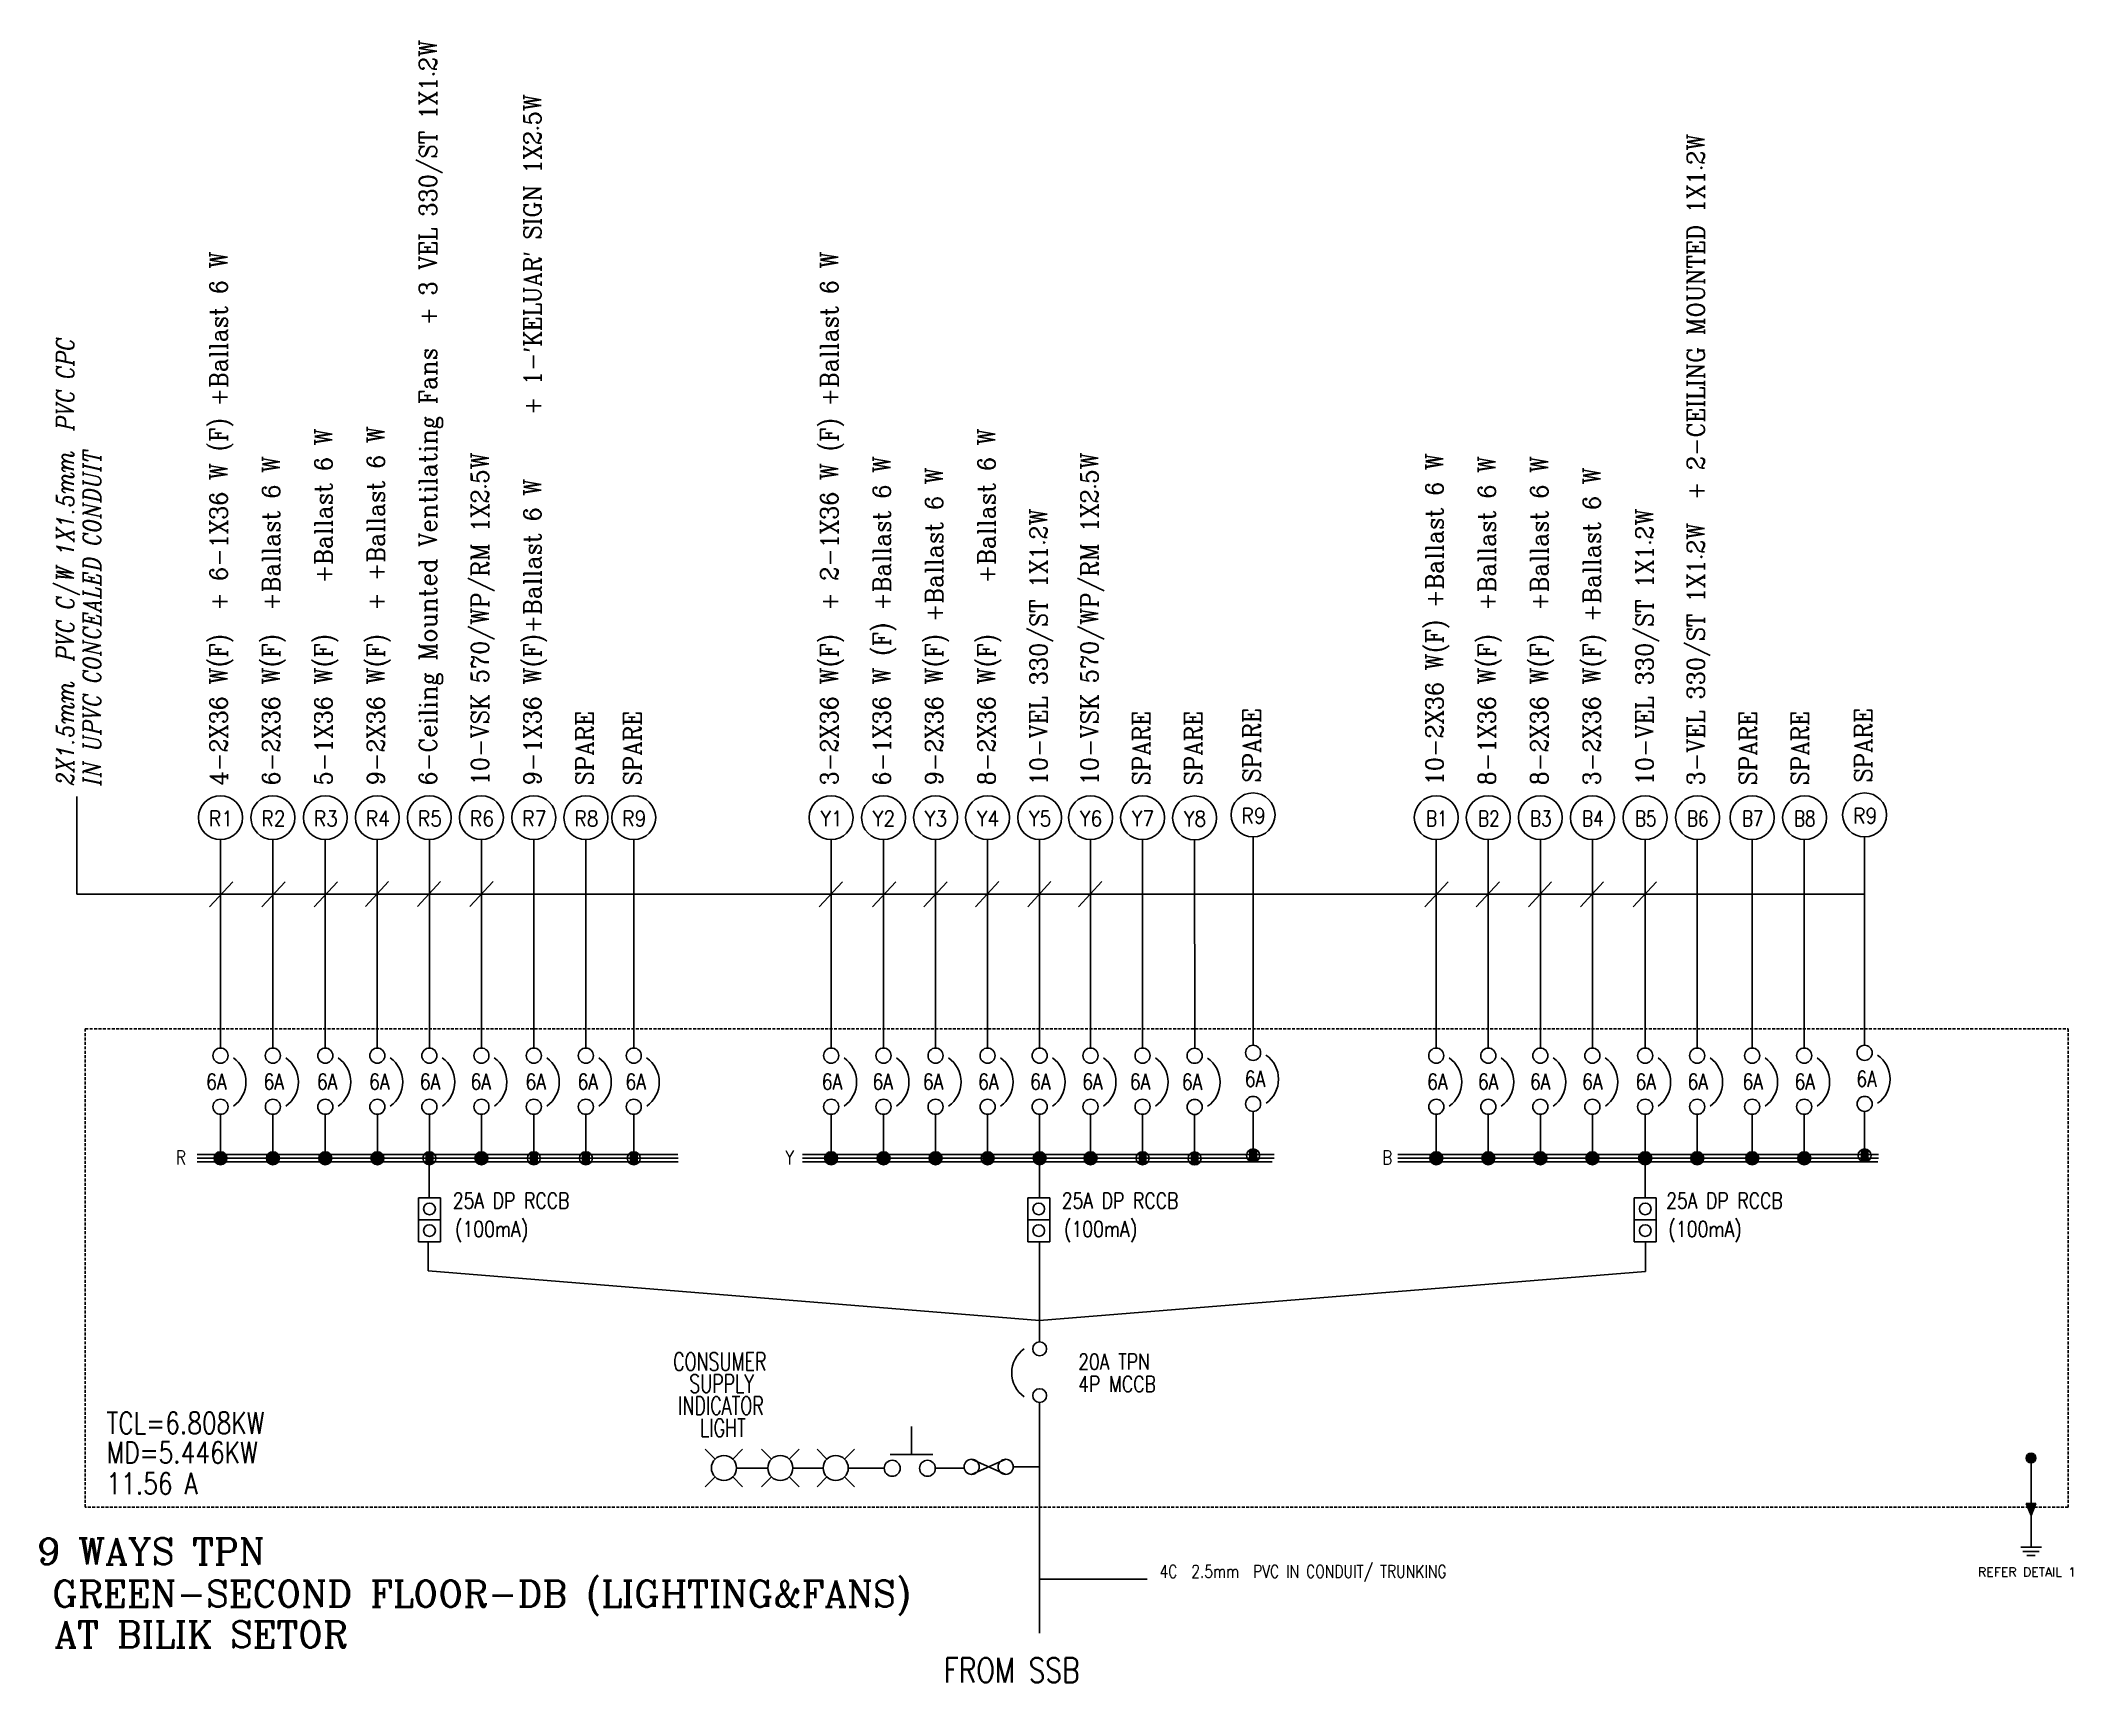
# Model space of a CAD drawing. Header units: inches. Extents: x -86408137 to 595769, y 1041006 to 3160331.
# Drawn here: x 292906 to 344830, y 1114267 to 1156207 of the extents above; entities that cross this region are included whole.
import ezdxf
from ezdxf.enums import TextEntityAlignment as Align

# ---------------------------------------------------------------- set-up
doc = ezdxf.new("R2010")
doc.units = ezdxf.units.IN
doc.header["$MEASUREMENT"] = 0
doc.linetypes.add('HIDDEN', pattern=[0.375, 0.25, -0.125])
for name, color, linetype in [('$_KOD', 7, 'Continuous'), ('BANGUNAN', 4, 'Continuous'), ('LAMPU', 7, 'Continuous'), ('LYT', 7, 'Continuous')]:
    doc.layers.add(name, color=color, linetype=linetype)
doc.styles.add('ITALICC', font='ITALICC.SHX', dxfattribs={"width": 0.7})
doc.styles.add('ROMANC', font='ROMANC', dxfattribs={"width": 0.8, "height": 250})
doc.styles.add('ROMAND', font='ROMAND', dxfattribs={"width": 0.75, "height": 600})
doc.styles.add('ROMANS', font='ROMANS', dxfattribs={"width": 0.7})

msp = doc.modelspace()

# ---------------------------------------------------------------- texts
at = {"style": 'ROMANS', "width": 0.7}
for s, p in [('CONSUMER', (309063, 1122230, 0)), ('SUPPLY', (309475, 1121665, 0)), ('INDICATOR ', (309190, 1121102, 0)), ('LIGHT', (309750, 1120537, 0))]:
    msp.add_text(s, height=464.3, dxfattribs=at).set_placement(p)
at = {"color": 7, "style": 'ROMAND'}
msp.add_text('REFER DETAIL 1', height=234.74, dxfattribs=at).set_placement((342395, 1116967, 0))
at = {"layer": 'BANGUNAN', "color": 255, "linetype": 'Continuous'}
for s, height, style, width, p in [('6-Ceiling Mounted Ventilating Fans  + 3 VEL 330/ST 1X1.2W', 445.5, 'ROMANC', 0.95, (303023, 1137180, 0)), ("9-1X36 W(F)+Ballast 6 W   + 1-'KELUAR' SIGN 1X2.5W ", 445.5, 'ROMANC', 0.95, (305690, 1137180, 0)), ('3-VEL 330/ST 1X1.2W  + 2-CEILING MOUNTED 1X1.2W', 445.5, 'ROMANC', 0.95, (335408, 1137180, 0)), ('4-2X36 W(F)  + 6-1X36 W (F) +Ballast 6 W', 445.5, 'ROMANC', 0.95, (297677, 1137180, 0)), ('3-2X36 W(F)  + 2-1X36 W (F) +Ballast 6 W', 445.5, 'ROMANC', 0.95, (313276, 1137180, 0)), ('2X1.5mm  PVC C/W 1X1.5mm  PVC CPC', 450, 'ITALICC', 0.85, (293757, 1137180, 0)), ('5-1X36 W(F)   +Ballast 6 W', 445.5, 'ROMANC', 0.95, (300355, 1137180, 0)), ('9-2X36 W(F)  + +Ballast 6 W', 445.5, 'ROMANC', 0.95, (301693, 1137180, 0)), ('8-2X36 W(F)   +Ballast 6 W', 445.5, 'ROMANC', 0.95, (317292, 1137180, 0)), ('IN UPVC CONCEALED CONDUIT', 450, 'ITALICC', 0.85, (294439, 1137180, 0)), ('6-2X36 W(F)  +Ballast 6 W', 445.5, 'ROMANC', 0.95, (299016, 1137180, 0)), ('10-VSK 570/WP/RM 1X2.5W', 445.5, 'ROMANC', 0.95, (304352, 1137180, 0)), ('6-1X36 W (F) +Ballast 6 W', 445.5, 'ROMANC', 0.95, (314615, 1137180, 0)), ('10-VSK 570/WP/RM 1X2.5W', 445.5, 'ROMANC', 0.95, (319922, 1137180, 0)), ('10-2X36 W(F) +Ballast 6 W', 445.5, 'ROMANC', 0.95, (328734, 1137180, 0)), ('8-1X36 W(F)  +Ballast 6 W', 445.5, 'ROMANC', 0.95, (330073, 1137180, 0)), ('8-2X36 W(F)  +Ballast 6 W', 445.5, 'ROMANC', 0.95, (331411, 1137180, 0)), ('9-2X36 W(F) +Ballast 6 W', 445.5, 'ROMANC', 0.95, (315953, 1137180, 0)), ('3-2X36 W(F) +Ballast 6 W', 445.5, 'ROMANC', 0.95, (332750, 1137180, 0)), ('10-VEL 330/ST 1X1.2W', 445.5, 'ROMANC', 0.95, (318621, 1137180, 0)), ('10-VEL 330/ST 1X1.2W', 445.5, 'ROMANC', 0.95, (334098, 1137180, 0)), ('SPARE', 445.5, 'ROMANC', 0.95, (307020, 1137180, 0)), ('SPARE', 445.5, 'ROMANC', 0.95, (308243, 1137180, 0)), ('SPARE', 445.5, 'ROMANC', 0.95, (321241, 1137180, 0)), ('SPARE', 445.5, 'ROMANC', 0.95, (322570, 1137180, 0)), ('SPARE', 445.5, 'ROMANC', 0.95, (324064, 1137252, 0)), ('SPARE', 445.5, 'ROMANC', 0.95, (336737, 1137180, 0)), ('SPARE', 445.5, 'ROMANC', 0.95, (338067, 1137180, 0)), ('SPARE', 445.5, 'ROMANC', 0.95, (339685, 1137252, 0))]:
    msp.add_text(s, height=height, rotation=90, dxfattribs=dict(at, style=style, width=width)).set_placement(p)
at = {"layer": 'BANGUNAN', "color": 255, "linetype": 'Continuous', "style": 'ROMANS'}
for s, width, p in [('R1', 0.9, (297514, 1136140, 0)), ('R2', 0.9, (298853, 1136140, 0)), ('R3', 0.9, (300191, 1136140, 0)), ('R4', 0.9, (301521, 1136140, 0)), ('R5', 0.9, (302850, 1136140, 0)), ('R6', 0.9, (304179, 1136140, 0)), ('R7', 0.9, (305518, 1136140, 0)), ('R8', 0.9, (306847, 1136140, 0)), ('R9', 0.9, (308070, 1136140, 0)), ('Y1', 0.9, (313113, 1136140, 0)), ('Y2', 0.9, (314447, 1136140, 0)), ('Y3', 0.9, (315776, 1136140, 0)), ('Y4', 0.9, (317105, 1136140, 0)), ('Y5', 0.9, (318439, 1136140, 0)), ('Y6', 0.9, (319739, 1136140, 0)), ('Y7', 0.9, (321064, 1136140, 0)), ('Y8', 0.9, (322393, 1136135, 0)), ('R9', 0.9, (323891, 1136211, 0)), ('B1', 0.8, (328571, 1136140, 0)), ('B2', 0.8, (329900, 1136140, 0)), ('B3', 0.8, (331229, 1136140, 0)), ('B4', 0.8, (332558, 1136140, 0)), ('B5', 0.8, (333906, 1136140, 0)), ('B6', 0.8, (335235, 1136140, 0)), ('B7', 0.8, (336640, 1136140, 0)), ('B8', 0.8, (337969, 1136140, 0)), ('R9', 0.9, (339513, 1136211, 0))]:
    msp.add_text(s, height=390.9, dxfattribs=dict(at, width=width)).set_placement(p, align=Align.CENTER)
at = {"layer": 'BANGUNAN', "color": 255, "linetype": 'Continuous', "width": 0.8}
for s, height, style, p in [('6A', 402.1, 'ROMANS', (323665, 1129483, 0)), ('6A', 402.1, 'ROMANS', (339287, 1129483, 0)), ('6A', 402.1, 'ROMANS', (297133, 1129411, 0)), ('6A', 402.1, 'ROMANS', (298600, 1129411, 0)), ('6A', 402.1, 'ROMANS', (299964, 1129411, 0)), ('6A', 402.1, 'ROMANS', (301295, 1129411, 0)), ('6A', 402.1, 'ROMANS', (302592, 1129411, 0)), ('6A', 402.1, 'ROMANS', (303888, 1129411, 0)), ('6A', 402.1, 'ROMANS', (305291, 1129411, 0)), ('6A', 402.1, 'ROMANS', (306621, 1129411, 0)), ('6A', 402.1, 'ROMANS', (307845, 1129411, 0)), ('6A', 402.1, 'ROMANS', (312860, 1129411, 0)), ('6A', 402.1, 'ROMANS', (314156, 1129411, 0)), ('6A', 402.1, 'ROMANS', (315441, 1129411, 0)), ('6A', 402.1, 'ROMANS', (316852, 1129411, 0)), ('6A', 402.1, 'ROMANS', (318182, 1129411, 0)), ('6A', 402.1, 'ROMANS', (319513, 1129411, 0)), ('6A', 402.1, 'ROMANS', (320729, 1129411, 0)), ('6A', 402.1, 'ROMANS', (322058, 1129407, 0)), ('6A', 402.1, 'ROMANS', (328323, 1129411, 0)), ('6A', 402.1, 'ROMANS', (329620, 1129411, 0)), ('6A', 402.1, 'ROMANS', (330950, 1129411, 0)), ('6A', 402.1, 'ROMANS', (332281, 1129411, 0)), ('6A', 402.1, 'ROMANS', (333646, 1129411, 0)), ('6A', 402.1, 'ROMANS', (334976, 1129411, 0)), ('6A', 402.1, 'ROMANS', (336380, 1129411, 0)), ('6A', 402.1, 'ROMANS', (337710, 1129411, 0)), ('R', 355, 'ROMAND', (296358, 1127499, 0)), ('Y', 355, 'ROMAND', (311926, 1127499, 0)), ('B', 355, 'ROMAND', (327173, 1127499, 0)), ('25A DP RCCB', 402.1, 'ROMANS', (303435, 1126372, 0)), ('25A DP RCCB', 402.1, 'ROMANS', (318991, 1126372, 0)), ('25A DP RCCB', 402.1, 'ROMANS', (334430, 1126372, 0)), ('(100mA)', 402.1, 'ROMANS', (303490, 1125645, 0)), ('(100mA)', 402.1, 'ROMANS', (319046, 1125645, 0)), ('(100mA)', 402.1, 'ROMANS', (334485, 1125645, 0)), ('20A TPN', 402.1, 'ROMANS', (319410, 1122256, 0)), ('4P MCCB', 402.1, 'ROMANS', (319410, 1121686, 0)), ('TCL=6.808KW', 546.75, 'ROMANS', (294589, 1120619, 0)), ('MD=5.446KW', 546.8, 'ROMANS', (294589, 1119865, 0)), ('11.56 A', 546.8, 'ROMANS', (294589, 1119075, 0)), ('FROM SSB', 625.5, 'ROMANS', (315974, 1114267, 0))]:
    msp.add_text(s, height=height, dxfattribs=dict(at, style=style)).set_placement(p)
at = {"layer": 'BANGUNAN', "color": 255, "linetype": 'Continuous', "style": 'ROMANC'}
for s, p in [('9 WAYS TPN ', (292819, 1117277, 0)), ('GREEN-SECOND FLOOR-DB (LIGHTING&FANS)', (293196, 1116196, 0)), ('AT BILIK SETOR', (293259, 1115157, 0))]:
    msp.add_text(s, height=675, dxfattribs=at).set_placement(p)
at = {"layer": 'LYT', "color": 7, "linetype": 'Continuous', "style": 'ROMAND', "width": 0.8}
msp.add_text('4C  2.5mm  PVC IN CONDUIT/ TRUNKING', height=324, dxfattribs=at).set_placement((321487, 1116940, 0))

# ---------------------------------------------------------------- linework, layer by layer
at = {"layer": '$_KOD', "color": 3, "linetype": 'Continuous'}
for p, q in [((293827, 1134404, 0), (293827, 1136895, 0)), ((297816, 1134719, 0), (297222, 1134076, 0)), ((299150, 1134719, 0), (298557, 1134076, 0)), ((300485, 1134719, 0), (299892, 1134076, 0)), ((301794, 1134727, 0), (301201, 1134085, 0)), ((303123, 1134727, 0), (302530, 1134085, 0)), ((304462, 1134727, 0), (303869, 1134085, 0)), ((313390, 1134719, 0), (312796, 1134076, 0)), ((314749, 1134719, 0), (314156, 1134076, 0)), ((316059, 1134719, 0), (315466, 1134076, 0)), ((317383, 1134723, 0), (316790, 1134081, 0)), ((318712, 1134723, 0), (318119, 1134081, 0)), ((320013, 1134723, 0), (319419, 1134081, 0)), ((328858, 1134719, 0), (328264, 1134076, 0)), ((330168, 1134719, 0), (329574, 1134076, 0)), ((331502, 1134719, 0), (330909, 1134076, 0)), ((332831, 1134719, 0), (332238, 1134077, 0)), ((334180, 1134719, 0), (333586, 1134077, 0)), ((339498, 1134404, 0), (293827, 1134404, 0))]:
    msp.add_line(p, q, dxfattribs=at)
at = {"color": 0}
for p, q in [((297417, 1127798, 0), (297417, 1127512, 0)), ((297451, 1127813, 0), (297451, 1127497, 0)), ((297484, 1127820, 0), (297484, 1127490, 0)), ((297518, 1127820, 0), (297518, 1127490, 0)), ((297551, 1127812, 0), (297551, 1127498, 0)), ((297585, 1127797, 0), (297585, 1127513, 0)), ((298756, 1127798, 0), (298756, 1127512, 0)), ((298790, 1127813, 0), (298790, 1127497, 0)), ((298823, 1127820, 0), (298823, 1127490, 0)), ((298857, 1127820, 0), (298857, 1127490, 0)), ((298890, 1127812, 0), (298890, 1127498, 0)), ((298924, 1127797, 0), (298924, 1127513, 0)), ((300095, 1127798, 0), (300095, 1127512, 0)), ((300128, 1127813, 0), (300128, 1127497, 0)), ((300162, 1127820, 0), (300162, 1127490, 0)), ((300195, 1127820, 0), (300195, 1127490, 0)), ((300229, 1127812, 0), (300229, 1127498, 0)), ((300262, 1127797, 0), (300262, 1127513, 0)), ((301424, 1127798, 0), (301424, 1127512, 0)), ((301457, 1127813, 0), (301457, 1127497, 0)), ((301491, 1127820, 0), (301491, 1127490, 0)), ((301524, 1127820, 0), (301524, 1127490, 0)), ((301558, 1127812, 0), (301558, 1127498, 0)), ((301591, 1127797, 0), (301591, 1127513, 0)), ((302753, 1127798, 0), (302753, 1127512, 0)), ((302787, 1127813, 0), (302787, 1127497, 0)), ((302820, 1127820, 0), (302820, 1127490, 0)), ((302854, 1127820, 0), (302854, 1127490, 0)), ((302887, 1127812, 0), (302887, 1127498, 0)), ((302921, 1127797, 0), (302921, 1127513, 0)), ((304082, 1127798, 0), (304082, 1127512, 0)), ((304116, 1127813, 0), (304116, 1127497, 0)), ((304149, 1127820, 0), (304149, 1127490, 0)), ((304183, 1127820, 0), (304183, 1127490, 0)), ((304216, 1127812, 0), (304216, 1127498, 0)), ((304250, 1127797, 0), (304250, 1127513, 0)), ((305421, 1127798, 0), (305421, 1127512, 0)), ((305454, 1127813, 0), (305454, 1127497, 0)), ((305488, 1127820, 0), (305488, 1127490, 0)), ((305521, 1127820, 0), (305521, 1127490, 0)), ((305555, 1127812, 0), (305555, 1127498, 0)), ((305588, 1127797, 0), (305588, 1127513, 0)), ((306750, 1127798, 0), (306750, 1127512, 0)), ((306784, 1127813, 0), (306784, 1127497, 0)), ((306817, 1127820, 0), (306817, 1127490, 0)), ((306851, 1127820, 0), (306851, 1127490, 0)), ((306884, 1127812, 0), (306884, 1127498, 0)), ((306918, 1127797, 0), (306918, 1127513, 0)), ((307974, 1127798, 0), (307974, 1127512, 0)), ((308007, 1127813, 0), (308007, 1127497, 0)), ((308041, 1127820, 0), (308041, 1127490, 0)), ((308074, 1127820, 0), (308074, 1127490, 0)), ((308108, 1127812, 0), (308108, 1127498, 0)), ((308141, 1127797, 0), (308141, 1127513, 0)), ((313016, 1127798, 0), (313016, 1127512, 0)), ((313049, 1127813, 0), (313049, 1127497, 0)), ((313083, 1127820, 0), (313083, 1127490, 0)), ((313116, 1127820, 0), (313116, 1127490, 0)), ((313150, 1127812, 0), (313150, 1127498, 0)), ((313184, 1127797, 0), (313184, 1127513, 0)), ((314355, 1127798, 0), (314355, 1127512, 0)), ((314388, 1127813, 0), (314388, 1127497, 0)), ((314422, 1127820, 0), (314422, 1127490, 0)), ((314455, 1127820, 0), (314455, 1127490, 0)), ((314489, 1127812, 0), (314489, 1127498, 0)), ((314522, 1127797, 0), (314522, 1127513, 0)), ((315684, 1127798, 0), (315684, 1127512, 0)), ((315717, 1127813, 0), (315717, 1127497, 0)), ((315751, 1127820, 0), (315751, 1127490, 0)), ((315784, 1127820, 0), (315784, 1127490, 0)), ((315818, 1127812, 0), (315818, 1127498, 0)), ((315851, 1127797, 0), (315851, 1127513, 0)), ((317046, 1127813, 0), (317046, 1127497, 0)), ((317051, 1127798, 0), (317051, 1127512, 0)), ((317080, 1127820, 0), (317080, 1127490, 0)), ((317113, 1127820, 0), (317113, 1127490, 0)), ((317147, 1127812, 0), (317147, 1127498, 0)), ((317181, 1127797, 0), (317181, 1127513, 0)), ((318342, 1127798, 0), (318342, 1127512, 0)), ((318342, 1127798, 0), (318342, 1127512, 0)), ((318376, 1127813, 0), (318376, 1127497, 0)), ((318376, 1127813, 0), (318376, 1127497, 0)), ((318409, 1127820, 0), (318409, 1127490, 0)), ((318409, 1127820, 0), (318409, 1127490, 0)), ((318443, 1127820, 0), (318443, 1127490, 0)), ((318443, 1127820, 0), (318443, 1127490, 0)), ((318476, 1127812, 0), (318476, 1127498, 0)), ((318476, 1127812, 0), (318476, 1127498, 0)), ((318510, 1127797, 0), (318510, 1127513, 0)), ((318510, 1127797, 0), (318510, 1127513, 0)), ((319643, 1127798, 0), (319643, 1127512, 0)), ((319676, 1127813, 0), (319676, 1127497, 0)), ((319710, 1127820, 0), (319710, 1127490, 0)), ((319743, 1127820, 0), (319743, 1127490, 0)), ((319777, 1127812, 0), (319777, 1127498, 0)), ((319810, 1127797, 0), (319810, 1127513, 0)), ((320972, 1127798, 0), (320972, 1127512, 0)), ((321005, 1127813, 0), (321005, 1127497, 0)), ((321039, 1127820, 0), (321039, 1127490, 0)), ((321072, 1127820, 0), (321072, 1127490, 0)), ((321106, 1127812, 0), (321106, 1127498, 0)), ((321139, 1127797, 0), (321139, 1127513, 0)), ((322301, 1127794, 0), (322301, 1127507, 0)), ((322334, 1127809, 0), (322334, 1127492, 0)), ((322368, 1127815, 0), (322368, 1127486, 0)), ((322401, 1127815, 0), (322401, 1127486, 0)), ((322435, 1127808, 0), (322435, 1127493, 0)), ((322468, 1127793, 0), (322468, 1127508, 0)), ((323794, 1127870, 0), (323794, 1127583, 0)), ((323828, 1127885, 0), (323828, 1127569, 0)), ((323861, 1127892, 0), (323861, 1127562, 0)), ((323895, 1127891, 0), (323895, 1127562, 0)), ((323928, 1127884, 0), (323928, 1127569, 0)), ((323962, 1127869, 0), (323962, 1127585, 0)), ((328474, 1127798, 0), (328474, 1127512, 0)), ((328507, 1127813, 0), (328507, 1127497, 0)), ((328541, 1127820, 0), (328541, 1127490, 0)), ((328574, 1127820, 0), (328574, 1127490, 0)), ((328608, 1127812, 0), (328608, 1127498, 0)), ((328641, 1127797, 0), (328641, 1127513, 0)), ((329803, 1127798, 0), (329803, 1127512, 0)), ((329837, 1127813, 0), (329837, 1127497, 0)), ((329870, 1127820, 0), (329870, 1127490, 0)), ((329904, 1127820, 0), (329904, 1127490, 0)), ((329937, 1127812, 0), (329937, 1127498, 0)), ((329971, 1127797, 0), (329971, 1127513, 0)), ((331132, 1127798, 0), (331132, 1127512, 0)), ((331166, 1127813, 0), (331166, 1127497, 0)), ((331199, 1127820, 0), (331199, 1127490, 0)), ((331233, 1127820, 0), (331233, 1127490, 0)), ((331266, 1127812, 0), (331266, 1127498, 0)), ((331300, 1127797, 0), (331300, 1127513, 0)), ((332461, 1127798, 0), (332461, 1127512, 0)), ((332495, 1127813, 0), (332495, 1127497, 0)), ((332528, 1127820, 0), (332528, 1127490, 0)), ((332562, 1127820, 0), (332562, 1127490, 0)), ((332595, 1127812, 0), (332595, 1127498, 0)), ((332629, 1127797, 0), (332629, 1127513, 0)), ((333810, 1127798, 0), (333810, 1127512, 0)), ((333811, 1127798, 0), (333811, 1127512, 0)), ((333843, 1127813, 0), (333843, 1127497, 0)), ((333844, 1127813, 0), (333844, 1127497, 0)), ((333877, 1127820, 0), (333877, 1127490, 0)), ((333878, 1127820, 0), (333878, 1127490, 0)), ((333910, 1127820, 0), (333910, 1127490, 0)), ((333911, 1127820, 0), (333911, 1127490, 0)), ((333944, 1127812, 0), (333944, 1127498, 0)), ((333945, 1127812, 0), (333945, 1127498, 0)), ((333977, 1127797, 0), (333977, 1127513, 0)), ((333978, 1127797, 0), (333978, 1127513, 0)), ((335139, 1127798, 0), (335139, 1127512, 0)), ((335172, 1127813, 0), (335172, 1127497, 0)), ((335206, 1127820, 0), (335206, 1127490, 0)), ((335239, 1127820, 0), (335239, 1127490, 0)), ((335273, 1127812, 0), (335273, 1127498, 0)), ((335306, 1127797, 0), (335306, 1127513, 0)), ((336544, 1127798, 0), (336544, 1127512, 0)), ((336577, 1127813, 0), (336577, 1127497, 0)), ((336611, 1127820, 0), (336611, 1127490, 0)), ((336644, 1127820, 0), (336644, 1127490, 0)), ((336678, 1127812, 0), (336678, 1127498, 0)), ((336711, 1127797, 0), (336711, 1127513, 0)), ((337873, 1127798, 0), (337873, 1127512, 0)), ((337906, 1127813, 0), (337906, 1127497, 0)), ((337940, 1127820, 0), (337940, 1127490, 0)), ((337973, 1127820, 0), (337973, 1127490, 0)), ((338007, 1127812, 0), (338007, 1127498, 0)), ((338040, 1127797, 0), (338040, 1127513, 0)), ((339416, 1127870, 0), (339416, 1127583, 0)), ((339449, 1127885, 0), (339449, 1127569, 0)), ((339483, 1127892, 0), (339483, 1127562, 0)), ((339516, 1127891, 0), (339516, 1127562, 0)), ((339550, 1127884, 0), (339550, 1127569, 0)), ((339583, 1127869, 0), (339583, 1127585, 0)), ((297350, 1127726, 0), (297350, 1127584, 0)), ((297384, 1127773, 0), (297384, 1127537, 0)), ((297618, 1127771, 0), (297618, 1127539, 0)), ((297652, 1127721, 0), (297652, 1127589, 0)), ((298689, 1127726, 0), (298689, 1127584, 0)), ((298722, 1127773, 0), (298722, 1127537, 0)), ((298957, 1127771, 0), (298957, 1127539, 0)), ((298991, 1127721, 0), (298991, 1127589, 0)), ((300028, 1127726, 0), (300028, 1127584, 0)), ((300061, 1127773, 0), (300061, 1127537, 0)), ((300296, 1127771, 0), (300296, 1127539, 0)), ((300329, 1127721, 0), (300329, 1127589, 0)), ((301357, 1127726, 0), (301357, 1127584, 0)), ((301390, 1127773, 0), (301390, 1127537, 0)), ((301625, 1127771, 0), (301625, 1127539, 0)), ((301659, 1127721, 0), (301659, 1127589, 0)), ((304015, 1127726, 0), (304015, 1127584, 0)), ((304049, 1127773, 0), (304049, 1127537, 0)), ((304283, 1127771, 0), (304283, 1127539, 0)), ((304317, 1127721, 0), (304317, 1127589, 0)), ((312949, 1127726, 0), (312949, 1127584, 0)), ((312982, 1127773, 0), (312982, 1127537, 0)), ((313217, 1127771, 0), (313217, 1127539, 0)), ((313251, 1127721, 0), (313251, 1127589, 0)), ((314288, 1127726, 0), (314288, 1127584, 0)), ((314321, 1127773, 0), (314321, 1127537, 0)), ((314556, 1127771, 0), (314556, 1127539, 0)), ((314589, 1127721, 0), (314589, 1127589, 0)), ((315617, 1127726, 0), (315617, 1127584, 0)), ((315650, 1127773, 0), (315650, 1127537, 0)), ((315882, 1127766, 0), (315882, 1127535, 0)), ((315916, 1127716, 0), (315916, 1127585, 0)), ((316984, 1127726, 0), (316984, 1127584, 0)), ((317017, 1127773, 0), (317017, 1127537, 0)), ((317214, 1127771, 0), (317214, 1127539, 0)), ((317248, 1127721, 0), (317248, 1127589, 0)), ((318275, 1127726, 0), (318275, 1127584, 0)), ((318275, 1127726, 0), (318275, 1127584, 0)), ((318309, 1127773, 0), (318309, 1127537, 0)), ((318309, 1127773, 0), (318309, 1127537, 0)), ((318543, 1127771, 0), (318543, 1127539, 0)), ((318543, 1127771, 0), (318543, 1127539, 0)), ((318577, 1127721, 0), (318577, 1127589, 0)), ((318577, 1127721, 0), (318577, 1127589, 0)), ((319575, 1127726, 0), (319575, 1127584, 0)), ((319609, 1127773, 0), (319609, 1127537, 0)), ((319844, 1127771, 0), (319844, 1127539, 0)), ((319877, 1127721, 0), (319877, 1127589, 0)), ((328407, 1127726, 0), (328407, 1127584, 0)), ((328440, 1127773, 0), (328440, 1127537, 0)), ((328675, 1127771, 0), (328675, 1127539, 0)), ((328709, 1127721, 0), (328709, 1127589, 0)), ((329736, 1127726, 0), (329736, 1127584, 0)), ((329769, 1127773, 0), (329769, 1127537, 0)), ((330004, 1127771, 0), (330004, 1127539, 0)), ((330038, 1127721, 0), (330038, 1127589, 0)), ((331065, 1127726, 0), (331065, 1127584, 0)), ((331099, 1127773, 0), (331099, 1127537, 0)), ((331333, 1127771, 0), (331333, 1127539, 0)), ((331367, 1127721, 0), (331367, 1127589, 0)), ((332394, 1127726, 0), (332394, 1127584, 0)), ((332428, 1127773, 0), (332428, 1127537, 0)), ((332662, 1127771, 0), (332662, 1127539, 0)), ((332696, 1127721, 0), (332696, 1127589, 0)), ((333743, 1127726, 0), (333743, 1127584, 0)), ((333744, 1127726, 0), (333744, 1127584, 0)), ((333776, 1127773, 0), (333776, 1127537, 0)), ((333777, 1127773, 0), (333777, 1127537, 0)), ((334011, 1127771, 0), (334011, 1127539, 0)), ((334012, 1127771, 0), (334012, 1127539, 0)), ((334044, 1127721, 0), (334044, 1127589, 0)), ((334046, 1127721, 0), (334046, 1127589, 0)), ((335072, 1127726, 0), (335072, 1127584, 0)), ((335105, 1127773, 0), (335105, 1127537, 0)), ((335340, 1127771, 0), (335340, 1127539, 0)), ((335373, 1127721, 0), (335373, 1127589, 0)), ((336510, 1127773, 0), (336510, 1127537, 0)), ((336745, 1127771, 0), (336745, 1127539, 0)), ((337839, 1127773, 0), (337839, 1127537, 0)), ((338074, 1127771, 0), (338074, 1127539, 0))]:
    msp.add_line(p, q, dxfattribs=at)
at = {"linetype": 'Continuous'}
for p, q in [((315152, 1120079, 0), (315152, 1120803, 0)), ((315696, 1120090, 0), (314605, 1120090, 0)), ((316497, 1119743, 0), (315742, 1119743, 0))]:
    msp.add_line(p, q, dxfattribs=at)
for p, q in [((309881, 1120221, 0), (310133, 1119970, 0)), ((310838, 1120221, 0), (310586, 1119970, 0)), ((311323, 1120221, 0), (311575, 1119970, 0)), ((312279, 1120221, 0), (312028, 1119970, 0)), ((312738, 1120221, 0), (312989, 1119970, 0)), ((313694, 1120221, 0), (313443, 1119970, 0)), ((310133, 1119516, 0), (309881, 1119265, 0)), ((310586, 1119516, 0), (310838, 1119265, 0)), ((311481, 1119743, 0), (310680, 1119743, 0)), ((311575, 1119516, 0), (311323, 1119265, 0)), ((312028, 1119516, 0), (312279, 1119265, 0)), ((312895, 1119743, 0), (312122, 1119743, 0)), ((312989, 1119516, 0), (312738, 1119265, 0)), ((313443, 1119516, 0), (313694, 1119265, 0)), ((314455, 1119743, 0), (313537, 1119743, 0)), ((317557, 1119966, 0), (316688, 1119579, 0)), ((316688, 1119966, 0), (317557, 1119579, 0)), ((317729, 1119772, 0), (318425, 1119772, 0))]:
    msp.add_line(p, q)
for centre, major_axis, start_param, end_param in [((310360, 1119743, 0), (-321, 0), 3.142456, 9.425641), ((311801, 1119743, 0), (-321, 0), 3.142456, 9.425641), ((313216, 1119743, 0), (-321, 0), 3.142257450994299, 9.425442758173885), ((314659, 1119735, 0), (204, 0), -0.000944, 6.282241), ((315560, 1119735, 0), (204, 0), -0.000944, 6.282241), ((316688, 1119772, 0), (193, 0), -0.001295, 6.28189), ((317557, 1119772, 0), (193, 0), -0.002365596403363535, 6.280819710776223)]:
    msp.add_ellipse(centre, major_axis=major_axis, ratio=1, start_param=start_param, end_param=end_param)
at = {"layer": 'BANGUNAN', "color": 255, "linetype": 'Continuous'}
for p, q in [((297500, 1135796, 0), (297500, 1130472, 0)), ((298838, 1135796, 0), (298838, 1130472, 0)), ((300177, 1135796, 0), (300177, 1130472, 0)), ((301506, 1135796, 0), (301506, 1130472, 0)), ((302835, 1135796, 0), (302835, 1130472, 0)), ((304165, 1135796, 0), (304165, 1130472, 0)), ((305503, 1135796, 0), (305503, 1130472, 0)), ((306833, 1135796, 0), (306833, 1130472, 0)), ((308056, 1135796, 0), (308056, 1130472, 0)), ((313098, 1135796, 0), (313098, 1130472, 0)), ((314437, 1135796, 0), (314437, 1130472, 0)), ((315766, 1135796, 0), (315766, 1130472, 0)), ((317095, 1135796, 0), (317095, 1130472, 0)), ((318425, 1135796, 0), (318425, 1130472, 0)), ((319725, 1135796, 0), (319725, 1130472, 0)), ((321054, 1135796, 0), (321055, 1130472, 0)), ((322383, 1135791, 0), (322386, 1130467, 0)), ((323877, 1135868, 0), (323877, 1130544, 0)), ((328556, 1135796, 0), (328556, 1130472, 0)), ((329885, 1135796, 0), (329885, 1130472, 0)), ((331215, 1135796, 0), (331215, 1130472, 0)), ((332544, 1135796, 0), (332544, 1130472, 0)), ((333892, 1135796, 0), (333892, 1130472, 0)), ((335221, 1135796, 0), (335221, 1130472, 0)), ((336626, 1135796, 0), (336626, 1130472, 0)), ((337955, 1135796, 0), (337955, 1130472, 0)), ((339498, 1135868, 0), (339498, 1130544, 0)), ((323877, 1128850, 0), (323877, 1127727, 0)), ((339499, 1128850, 0), (339499, 1127727, 0)), ((297500, 1128779, 0), (297500, 1127655, 0)), ((298839, 1128779, 0), (298839, 1127655, 0)), ((300177, 1128779, 0), (300177, 1127655, 0)), ((301507, 1128779, 0), (301507, 1127655, 0)), ((302836, 1128779, 0), (302836, 1127655, 0)), ((304165, 1128779, 0), (304165, 1127655, 0)), ((305504, 1128779, 0), (305504, 1127655, 0)), ((306833, 1128779, 0), (306833, 1127655, 0)), ((308056, 1128779, 0), (308056, 1127655, 0)), ((313099, 1128779, 0), (313099, 1127655, 0)), ((314437, 1128779, 0), (314437, 1127655, 0)), ((315766, 1128779, 0), (315766, 1127655, 0)), ((317096, 1128779, 0), (317096, 1127655, 0)), ((318425, 1128779, 0), (318425, 1127655, 0)), ((319725, 1128779, 0), (319725, 1127655, 0)), ((321054, 1128779, 0), (321054, 1127655, 0)), ((322384, 1128774, 0), (322384, 1127651, 0)), ((328557, 1128779, 0), (328557, 1127655, 0)), ((329886, 1128779, 0), (329886, 1127655, 0)), ((331215, 1128779, 0), (331215, 1127655, 0)), ((332544, 1128779, 0), (332544, 1127655, 0)), ((333892, 1128779, 0), (333892, 1127655, 0)), ((335221, 1128779, 0), (335221, 1127655, 0)), ((336626, 1128779, 0), (336626, 1127655, 0)), ((337955, 1128779, 0), (337955, 1127655, 0)), ((296903, 1127749, 0), (309183, 1127749, 0)), ((296903, 1127655, 0), (309194, 1127655, 0)), ((296903, 1127561, 0), (309194, 1127561, 0)), ((312367, 1127749, 0), (324418, 1127749, 0)), ((312367, 1127655, 0), (324418, 1127655, 0)), ((312367, 1127561, 0), (324361, 1127561, 0)), ((327571, 1127749, 0), (339851, 1127749, 0)), ((327571, 1127655, 0), (339851, 1127655, 0)), ((327571, 1127561, 0), (339832, 1127561, 0)), ((343750, 1118530, 0), (343626, 1118835, 0)), ((343750, 1118530, 0), (343874, 1118835, 0))]:
    msp.add_line(p, q, dxfattribs=at)
at = {"layer": 'BANGUNAN', "color": 255}
for p, q in [((302834, 1127655, 0), (302834, 1126647, 0)), ((318425, 1127655, 0), (318425, 1126647, 0)), ((333894, 1127655, 0), (333894, 1126647, 0)), ((302555, 1125521, 0), (302555, 1126647, 0)), ((302555, 1126647, 0), (303118, 1126647, 0)), ((303118, 1126647, 0), (303118, 1125521, 0)), ((318119, 1126647, 0), (318682, 1126647, 0)), ((318119, 1125521, 0), (318119, 1126647, 0)), ((318682, 1126647, 0), (318682, 1125521, 0)), ((333611, 1126647, 0), (334174, 1126647, 0)), ((333611, 1125521, 0), (333611, 1126647, 0)), ((334174, 1126647, 0), (334174, 1125521, 0)), ((302555, 1126084, 0), (303118, 1126084, 0)), ((318119, 1126084, 0), (318682, 1126084, 0)), ((333611, 1126084, 0), (334174, 1126084, 0)), ((303118, 1125521, 0), (302555, 1125521, 0)), ((302806, 1125521, 0), (302806, 1124777, 0)), ((318682, 1125521, 0), (318119, 1125521, 0)), ((318425, 1125521, 0), (318425, 1122962, 0)), ((334174, 1125521, 0), (333611, 1125521, 0)), ((333900, 1125512, 0), (333900, 1124762, 0)), ((318425, 1123515, 0), (302806, 1124777, 0)), ((318425, 1123515, 0), (333900, 1124762, 0)), ((318425, 1121416, 0), (318425, 1115523, 0)), ((343627, 1119995, 0), (343753, 1120121, 0)), ((343628, 1120014, 0), (343734, 1120120, 0)), ((343629, 1119978, 0), (343770, 1120119, 0)), ((343632, 1119962, 0), (343785, 1120116, 0)), ((343634, 1120039, 0), (343709, 1120114, 0)), ((343637, 1119949, 0), (343799, 1120111, 0)), ((343644, 1119937, 0), (343811, 1120104, 0)), ((343651, 1119925, 0), (343823, 1120097, 0)), ((343659, 1119915, 0), (343833, 1120089, 0)), ((343669, 1119906, 0), (343842, 1120079, 0)), ((343679, 1119898, 0), (343850, 1120069, 0)), ((343690, 1119890, 0), (343858, 1120057, 0)), ((343703, 1119884, 0), (343864, 1120045, 0)), ((343717, 1119880, 0), (343868, 1120031, 0)), ((343732, 1119876, 0), (343872, 1120016, 0)), ((343750, 1117717, 0), (343750, 1119998, 0)), ((343750, 1119875, 0), (343873, 1119998, 0)), ((343770, 1119877, 0), (343871, 1119978, 0)), ((343796, 1119884, 0), (343864, 1119952, 0)), ((343626, 1118835, 0), (343874, 1118835, 0)), ((343630, 1118825, 0), (343640, 1118835, 0)), ((343636, 1118812, 0), (343658, 1118835, 0)), ((343641, 1118799, 0), (343677, 1118835, 0)), ((343646, 1118785, 0), (343696, 1118835, 0)), ((343652, 1118772, 0), (343714, 1118835, 0)), ((343657, 1118759, 0), (343733, 1118835, 0)), ((343662, 1118746, 0), (343751, 1118835, 0)), ((343668, 1118733, 0), (343770, 1118835, 0)), ((343673, 1118719, 0), (343789, 1118835, 0)), ((343679, 1118706, 0), (343807, 1118835, 0)), ((343684, 1118693, 0), (343826, 1118835, 0)), ((343689, 1118680, 0), (343844, 1118835, 0)), ((343695, 1118666, 0), (343863, 1118835, 0)), ((343700, 1118653, 0), (343868, 1118821, 0)), ((343705, 1118640, 0), (343855, 1118790, 0)), ((343711, 1118627, 0), (343843, 1118759, 0)), ((343716, 1118613, 0), (343830, 1118727, 0)), ((343722, 1118600, 0), (343817, 1118696, 0)), ((343727, 1118587, 0), (343804, 1118665, 0)), ((343732, 1118574, 0), (343792, 1118633, 0)), ((343738, 1118561, 0), (343779, 1118602, 0)), ((343743, 1118547, 0), (343766, 1118570, 0)), ((343748, 1118534, 0), (343753, 1118539, 0)), ((343487, 1117717, 0), (344013, 1117717, 0)), ((343539, 1117612, 0), (343960, 1117612, 0)), ((343645, 1117507, 0), (343855, 1117507, 0))]:
    msp.add_line(p, q, dxfattribs=at)
at = {"layer": 'BANGUNAN', "color": 4, "linetype": 'HIDDEN', "ltscale": 300, "elevation": 0}
msp.add_lwpolyline([(294047, 1130964), (344700, 1130964), (344700, 1118740), (294047, 1118740)], close=True, dxfattribs=at)
at = {"layer": 'BANGUNAN', "color": 255, "linetype": 'Continuous'}
for centre, radius in [((297500, 1136357, 0), 561), ((298838, 1136357, 0), 561), ((300177, 1136357, 0), 561), ((301506, 1136357, 0), 561), ((302835, 1136357, 0), 561), ((304165, 1136357, 0), 561), ((305503, 1136357, 0), 561), ((306833, 1136357, 0), 561), ((308056, 1136357, 0), 561), ((313098, 1136357, 0), 561), ((314437, 1136357, 0), 561), ((315766, 1136357, 0), 561), ((317095, 1136357, 0), 561), ((318425, 1136357, 0), 561), ((319725, 1136357, 0), 561), ((321054, 1136357, 0), 561), ((322383, 1136352, 0), 561), ((323877, 1136428, 0), 561), ((328556, 1136357, 0), 561), ((329885, 1136357, 0), 561), ((331215, 1136357, 0), 561), ((332544, 1136357, 0), 561), ((333892, 1136357, 0), 561), ((335231, 1136357, 0), 561), ((336626, 1136357, 0), 561), ((337965, 1136357, 0), 561), ((339498, 1136428, 0), 561), ((297500, 1130278, 0), 193), ((298838, 1130278, 0), 193), ((300177, 1130278, 0), 193), ((301506, 1130278, 0), 193), ((302835, 1130278, 0), 193), ((304165, 1130278, 0), 193), ((305503, 1130278, 0), 193), ((306833, 1130278, 0), 193), ((308056, 1130278, 0), 193), ((313098, 1130278, 0), 193), ((314437, 1130278, 0), 193), ((315766, 1130278, 0), 193), ((317095, 1130278, 0), 193), ((318425, 1130278, 0), 193), ((319725, 1130278, 0), 193), ((321054, 1130278, 0), 193), ((322383, 1130274, 0), 193), ((323877, 1130350, 0), 193), ((328556, 1130278, 0), 193), ((329885, 1130278, 0), 193), ((331215, 1130278, 0), 193), ((332544, 1130278, 0), 193), ((333892, 1130278, 0), 193), ((335221, 1130278, 0), 193), ((336626, 1130278, 0), 193), ((337955, 1130278, 0), 193), ((339498, 1130350, 0), 193), ((297500, 1128972, 0), 193), ((298839, 1128972, 0), 193), ((300177, 1128972, 0), 193), ((301507, 1128972, 0), 193), ((302836, 1128972, 0), 193), ((304165, 1128972, 0), 193), ((305504, 1128972, 0), 193), ((306833, 1128972, 0), 193), ((308056, 1128972, 0), 193), ((313099, 1128972, 0), 193), ((314437, 1128972, 0), 193), ((315766, 1128972, 0), 193), ((317096, 1128972, 0), 193), ((318425, 1128972, 0), 193), ((319725, 1128972, 0), 193), ((321054, 1128972, 0), 193), ((322384, 1128967, 0), 193), ((323877, 1129044, 0), 193), ((328557, 1128972, 0), 193), ((329886, 1128972, 0), 193), ((331215, 1128972, 0), 193), ((332544, 1128972, 0), 193), ((333892, 1128972, 0), 193), ((335221, 1128972, 0), 193), ((336626, 1128972, 0), 193), ((337955, 1128972, 0), 193), ((339499, 1129044, 0), 193), ((297500, 1127655, 0), 166), ((298839, 1127655, 0), 166), ((300177, 1127655, 0), 166), ((301507, 1127655, 0), 166), ((302836, 1127655, 0), 166), ((304165, 1127655, 0), 166), ((305504, 1127655, 0), 166), ((306833, 1127655, 0), 166), ((308056, 1127655, 0), 166), ((313099, 1127655, 0), 166), ((314437, 1127655, 0), 166), ((315766, 1127655, 0), 166), ((317096, 1127655, 0), 166), ((318425, 1127655, 0), 166), ((318425, 1127655, 0), 166), ((319725, 1127655, 0), 166), ((321054, 1127655, 0), 166), ((322384, 1127651, 0), 166), ((323877, 1127727, 0), 166), ((328557, 1127655, 0), 166), ((329886, 1127655, 0), 166), ((331215, 1127655, 0), 166), ((332544, 1127655, 0), 166), ((333892, 1127655, 0), 166), ((333894, 1127655, 0), 166), ((335221, 1127655, 0), 166), ((336626, 1127655, 0), 166), ((337955, 1127655, 0), 166), ((339499, 1127727, 0), 166), ((302838, 1126362, 0), 150), ((318402, 1126362, 0), 150), ((333894, 1126362, 0), 150), ((302838, 1125809, 0), 150), ((318402, 1125809, 0), 150), ((333894, 1125809, 0), 150), ((318425, 1122787, 0), 176), ((318425, 1121592, 0), 176), ((343750, 1119998, 0), 123)]:
    msp.add_circle(centre, radius, dxfattribs=at)
for centre, start, end in [((297398, 1129603, 0), 305.154, 55.051), ((298737, 1129603, 0), 305.154, 55.051), ((300075, 1129603, 0), 305.154, 55.051), ((301405, 1129603, 0), 305.154, 55.051), ((302734, 1129603, 0), 305.154, 55.051), ((304063, 1129603, 0), 305.154, 55.051), ((305402, 1129603, 0), 305.154, 55.051), ((306731, 1129603, 0), 305.154, 55.051), ((307955, 1129603, 0), 305.154, 55.051), ((312997, 1129603, 0), 305.154, 55.051), ((314335, 1129603, 0), 305.154, 55.051), ((315665, 1129603, 0), 305.154, 55.051), ((316994, 1129603, 0), 305.154, 55.051), ((318323, 1129603, 0), 305.154, 55.051), ((319623, 1129603, 0), 305.154, 55.051), ((320952, 1129603, 0), 305.154, 55.051), ((322282, 1129598, 0), 305.154, 55.051), ((323775, 1129675, 0), 305.154, 55.051), ((328455, 1129603, 0), 305.154, 55.051), ((329784, 1129603, 0), 305.154, 55.051), ((331113, 1129603, 0), 305.154, 55.051), ((332442, 1129603, 0), 305.154, 55.051), ((333790, 1129603, 0), 305.154, 55.051), ((335120, 1129603, 0), 305.154, 55.051), ((336524, 1129603, 0), 305.154, 55.051), ((337853, 1129603, 0), 305.154, 55.051), ((339397, 1129675, 0), 305.154, 55.051), ((318463, 1122175, 0), 124.949, 234.846)]:
    msp.add_arc(centre, 752, start, end, dxfattribs=at)
at = {"layer": 'LAMPU', "linetype": 'Continuous'}
msp.add_line((318425, 1116901, 0), (321173, 1116901, 0), dxfattribs=at)

msp.set_redraw_order([(e.dxf.handle, doc.entitydb.next_handle()) for e in msp.query("TEXT MTEXT ATTDEF DIMENSION ARC_DIMENSION")])  # texts and dimensions are drawn at this point

doc.saveas('drawing.dxf')
